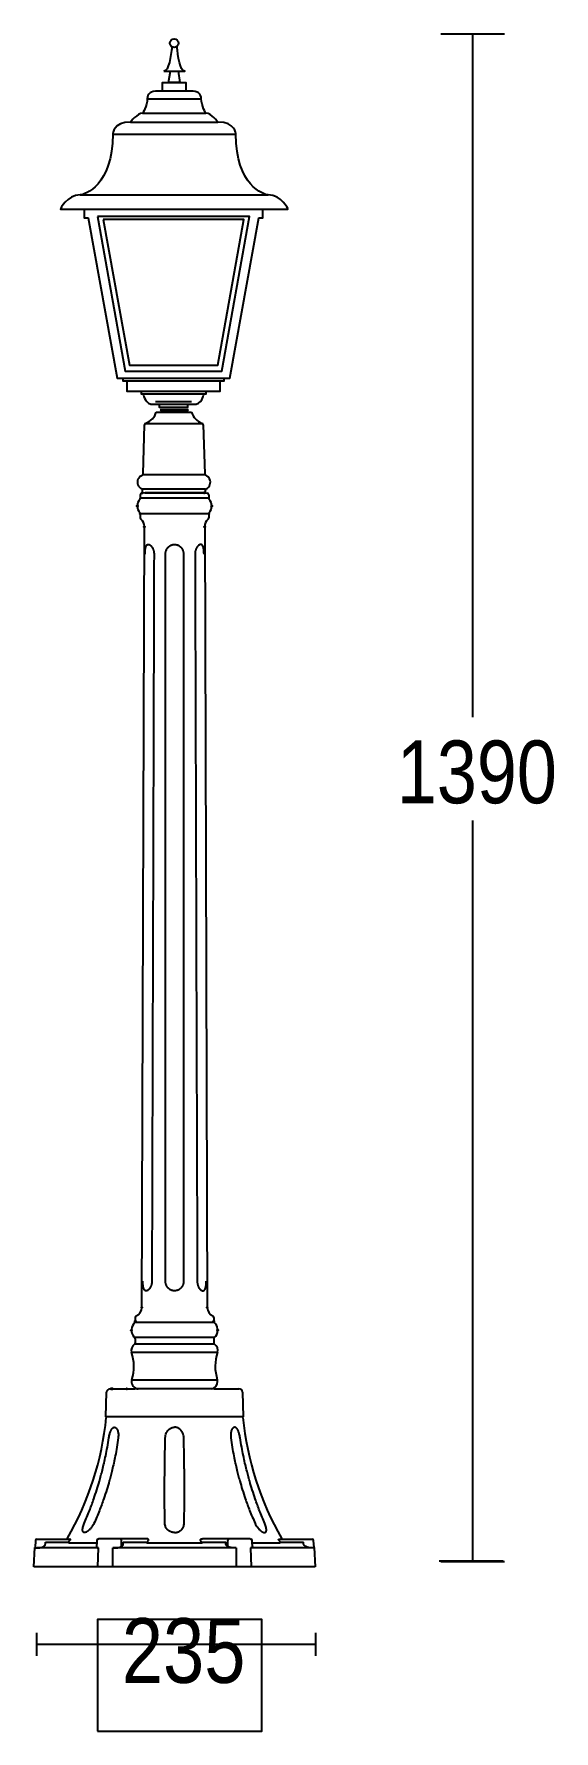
# Model space of a CAD drawing. Extents: x 0 to 100, y 0 to 327.
import ezdxf

# ---------------------------------------------------------------- set-up
doc = ezdxf.new("R2010")
doc.units = 0
doc.layers.add('LIVELLO_1', color=160, linetype='Continuous')
doc.styles.add('STD', font='txt')

# ---------------------------------------------------------------- blocks, each defined once
blk = doc.blocks.new('AI9-BLK1')
at = {"layer": 'LIVELLO_1', "color": 7}
for p, q in [((28.65, 163.21), (40.94, 163.21)), ((34.8, 163.21), (34.79, 31.66)), ((-27.85, 150.7), (-17.44, 150.7)), ((-28.75, 147.94), (-16.54, 147.94)), ((-34.49, 143.93), (-10.8, 143.93)), ((-31.06, 146.24), (-14.23, 146.24)), ((-40.74, 132.23), (-4.55, 132.23)), ((-32.55, 96.92), (-13.01, 96.92)), ((-31.77, 96.44), (-13.8, 96.44)), ((-29.04, 94.41), (-16.53, 94.41)), ((-28.61, 93.93), (-16.96, 93.93)), ((-26.24, 92.44), (-19.32, 92.44)), ((-25.52, 91.9), (-20.05, 91.9)), ((-26.1, 90.42), (-22.71, 90.42)), ((-19.91, 90.85), (-25.36, 90.85)), ((-20.05, 90.7), (-25.22, 90.7)), ((-23.66, 90.55), (-25.22, 90.7)), ((-24.85, 91.36), (-20.72, 91.36)), ((-23.66, 90.55), (-22.9, 90.55)), ((-22.9, 90.55), (-22.64, 90.55)), ((-22.71, 90.42), (-19.33, 90.42)), ((-22.64, 90.55), (-22.37, 90.55)), ((-22.37, 90.55), (-21.62, 90.55)), ((-21.62, 90.55), (-20.05, 90.7)), ((-28.64, 78.54), (-28.36, 87.93)), ((-22.71, 88.16), (-28.24, 88.16)), ((-17.19, 88.16), (-22.71, 88.16)), ((-17.07, 87.93), (-16.79, 78.54)), ((-22.71, 75.56), (-28.73, 75.56)), ((-28.73, 74.86), (-28.73, 75.33)), ((-22.71, 78.3), (-28.65, 78.3)), ((-16.78, 78.3), (-22.71, 78.3)), ((-16.7, 75.56), (-22.71, 75.56)), ((-16.7, 75.33), (-16.7, 74.86)), ((-29.19, 74.47), (-29.19, 73.82)), ((-16, 73.82), (-29.19, 73.82)), ((-28.23, 74.86), (-28.85, 74.81)), ((-28.31, 74.86), (-22.59, 74.86)), ((-16.96, 74.86), (-28.23, 74.86)), ((-22.59, 74.86), (-16.87, 74.86)), ((-16.96, 74.86), (-16.34, 74.81)), ((-16.7, 74.86), (-16.92, 74.86)), ((-16, 74.47), (-16, 73.82)), ((-29.19, 70.84), (-29.19, 70.02)), ((-16, 70.84), (-29.19, 70.84)), ((-16, 70.84), (-16, 70.02)), ((-28.9, -81.98), (-28.4, 68.36)), ((-16.79, 68.36), (-16.28, -81.98)), ((34.8, 11.75), (34.79, -130.92)), ((-14.93, -84.9), (-30.26, -84.9)), ((-30.14, -83.91), (-30.14, -84.65)), ((-15.04, -83.91), (-15.04, -84.65)), ((-14.93, -87.76), (-30.26, -87.76)), ((-30.14, -88.01), (-30.14, -88.78)), ((-15.04, -88.01), (-15.04, -88.78)), ((-30.85, -90.61), (-14.34, -90.61)), ((-14.89, -89.06), (-30.29, -89.06)), ((-34.99, -97.64), (-34.82, -97.64)), ((-34.82, -97.64), (-31.78, -97.64)), ((-31.78, -97.64), (-30.24, -97.64)), ((-30.81, -95.88), (-14.37, -95.88)), ((-14.94, -97.64), (-30.24, -97.64)), ((-14.94, -97.64), (-13.41, -97.64)), ((-13.41, -97.64), (-10.36, -97.64)), ((-10.36, -97.64), (-10.19, -97.64)), ((-35.84, -103.04), (-35.67, -98.29)), ((-9.52, -98.29), (-9.35, -103.04)), ((-22.59, -103.04), (-35.84, -103.04)), ((-9.35, -103.04), (-22.59, -103.04)), ((-49.38, -126.81), (-49.45, -128.17)), ((-49.15, -126.6), (-43.45, -126.6)), ((-47.43, -127.17), (-43.03, -127.17)), ((-43.45, -126.6), (-42.74, -126.6)), ((-42.95, -127.27), (-37.65, -127.27)), ((-37.56, -127.17), (-37.61, -128.02)), ((-37.54, -126.81), (-37.56, -127.17)), ((-27.97, -126.49), (-37.18, -126.49)), ((-32.87, -126.81), (-32.84, -128.02)), ((-32.46, -127.17), (-28.06, -127.17)), ((-27.9, -127.27), (-22.59, -127.27)), ((-22.59, -127.27), (-17.29, -127.27)), ((-8.01, -126.49), (-17.22, -126.49)), ((-17.13, -127.17), (-12.73, -127.17)), ((-12.35, -128.02), (-12.32, -126.81)), ((-7.63, -127.17), (-7.65, -126.81)), ((-7.58, -128.02), (-7.63, -127.17)), ((-7.54, -127.27), (-2.23, -127.27)), ((-2.44, -126.6), (-1.74, -126.6)), ((-2.16, -127.17), (2.24, -127.17)), ((-1.74, -126.6), (3.96, -126.6)), ((4.26, -128.17), (4.19, -126.81)), ((-49.66, -131.9), (-49.46, -128.18)), ((-37.2, -128.27), (-49.04, -128.27)), ((-37.36, -131.9), (-37.2, -128.27)), ((-22.59, -128.27), (-34.44, -128.27)), ((-34.44, -131.9), (-34.44, -128.27)), ((-10.75, -128.27), (-22.59, -128.27)), ((-10.75, -128.27), (-10.75, -131.9)), ((3.85, -128.27), (-7.99, -128.27)), ((-7.99, -128.27), (-7.82, -131.9)), ((4.28, -128.18), (4.48, -131.9)), ((-37.36, -131.9), (-49.66, -131.9)), ((-34.44, -131.9), (-37.36, -131.9)), ((-22.59, -131.9), (-34.44, -131.9)), ((-10.75, -131.9), (-22.59, -131.9)), ((-7.82, -131.9), (-10.75, -131.9)), ((4.48, -131.9), (-7.82, -131.9)), ((28.39, -130.76), (40.67, -130.76)), ((28.65, -130.9), (40.94, -130.9)), ((-49.19, -144.64), (-49.19, -149.03)), ((4.53, -146.84), (-49.19, -146.84)), ((4.53, -144.64), (4.53, -149.03))]:
    blk.add_line(p, q, dxfattribs=at)
blk.add_lwpolyline([(-24.88, 152.2), (-24.88, 153.84), (-22.68, 153.84), (-20.42, 153.84), (-20.42, 152.2)], dxfattribs=at)
for points in [[(-21.55, 153.88), (-23.75, 153.88), (-23.38, 156.03), (-21.91, 156.03)], [(-37.41, 128.06), (-32.07, 98.3), (-13.49, 98.3), (-8.16, 128.06)], [(-36.32, 127.47), (-31.28, 99.43), (-14.28, 99.43), (-9.25, 127.47)], [(-37.44, -163.53), (-5.81, -163.53), (-5.81, -142.07), (-37.44, -142.07)]]:
    blk.add_lwpolyline(points, close=True, dxfattribs=at)
for centre, radius in [((-22.65, 161.44), 0.827), ((-29.75, 72.33), 0.106), ((-28.4, 68.3), 0.106), ((-16.29, -81.98), 0.106)]:
    blk.add_circle(centre, radius, dxfattribs=at)
for centre, major_axis, ratio in [((-28.85, 74.81), (-0.001, -0.106), 0.98053), ((-16.87, 74.86), (0.104, 0), 0.973742), ((-15.43, 72.33), (0.003, -0.106), 0.967077), ((-29.18, 70.84), (0.106, 0), 0.975225), ((-16, 70.84), (0.105, 0), 0.986951), ((-16.79, 68.3), (-0.001, -0.106), 0.986151), ((-30.14, -84.65), (-0.001, -0.106), 0.987751), ((-28.9, -81.98), (-0.001, -0.106), 0.956149), ((-15.04, -84.65), (-0.001, -0.106), 0.988553), ((-30.9, -86.33), (-0.003, -0.106), 0.967859), ((-14.29, -86.33), (-0.001, -0.106), 0.988553), ((-34.82, -97.64), (0.105, 0), 0.959039), ((-34.58, -97.64), (0.105, 0), 0.960514), ((-34.53, -97.64), (0.102, 0), 0.984915), ((-31.78, -97.64), (0.105, 0), 0.959039)]:
    blk.add_ellipse(centre, major_axis=major_axis, ratio=ratio, dxfattribs=at)
for points, knots in [([(-24.66, 156.03), (-23.67, 156.03), (-23.33, 158.95), (-23.04, 160.72), (-22.92, 160.65), (-22.79, 160.61), (-22.65, 160.61), (-22.47, 160.61), (-22.3, 160.67), (-22.16, 160.77), (-21.86, 159.01), (-21.63, 156.03), (-20.63, 156.03), (-20.63, 156.03), (-24.66, 156.03), (-24.66, 156.03)], [0, 0, 0, 0, 1, 1, 1, 2, 2, 2, 3, 3, 3, 4, 4, 4, 5, 5, 5, 5]), ([(-22.65, 129.47), (-22.65, 129.47), (-44.55, 129.47), (-44.55, 129.47), (-44.55, 129.47), (-43.36, 132.23), (-40.74, 132.23), (-39.93, 132.23), (-34.49, 134.02), (-34.49, 143.93), (-34.49, 143.93), (-34.42, 146.24), (-31.06, 146.24), (-31.06, 146.24), (-29.79, 147.94), (-28.75, 147.94), (-28.75, 147.94), (-27.85, 149.29), (-27.85, 150.7), (-27.85, 151.75), (-27.09, 152.2), (-25.84, 152.2), (-25.84, 152.2), (-22.65, 152.2), (-22.65, 152.2), (-22.65, 152.2), (-19.45, 152.2), (-19.45, 152.2), (-18.2, 152.2), (-17.44, 151.75), (-17.44, 150.7), (-17.44, 149.29), (-16.54, 147.94), (-16.54, 147.94), (-15.5, 147.94), (-14.23, 146.24), (-14.23, 146.24), (-10.87, 146.24), (-10.8, 143.93), (-10.8, 143.93), (-10.8, 134.02), (-5.37, 132.23), (-4.55, 132.23), (-1.94, 132.23), (-0.75, 129.47), (-0.75, 129.47), (-0.75, 129.47), (-22.65, 129.47), (-22.65, 129.47)], [0, 0, 0, 0, 1, 1, 1, 2, 2, 2, 3, 3, 3, 4, 4, 4, 5, 5, 5, 6, 6, 6, 7, 7, 7, 8, 8, 8, 9, 9, 9, 10, 10, 10, 11, 11, 11, 12, 12, 12, 13, 13, 13, 14, 14, 14, 15, 15, 15, 16, 16, 16, 16]), ([(-39.96, 129.38), (-39.96, 129.38), (-39.96, 127.82), (-39.96, 127.82), (-39.96, 127.82), (-39.23, 127.82), (-39.23, 127.82), (-39.23, 127.82), (-33.65, 96.92), (-33.65, 96.92), (-33.65, 96.92), (-32.55, 96.92), (-32.55, 96.92), (-32.55, 96.92), (-32.55, 96.44), (-32.55, 96.44), (-32.55, 96.44), (-31.77, 96.44), (-31.77, 96.44), (-31.77, 96.44), (-31.77, 94.41), (-31.77, 94.41), (-31.77, 94.41), (-29.04, 94.41), (-29.04, 94.41), (-29.04, 94.41), (-29.04, 93.93), (-29.04, 93.93), (-29.04, 93.93), (-28.61, 93.93), (-28.61, 93.93), (-28.61, 93.93), (-28.49, 92.44), (-27.16, 91.9), (-27.16, 91.9), (-25.52, 91.9), (-25.52, 91.9), (-25.52, 91.9), (-25.52, 91.36), (-25.52, 91.36), (-25.52, 91.36), (-24.85, 91.36), (-24.85, 91.36)], [0, 0, 0, 0, 1, 1, 1, 2, 2, 2, 3, 3, 3, 4, 4, 4, 5, 5, 5, 6, 6, 6, 7, 7, 7, 8, 8, 8, 9, 9, 9, 10, 10, 10, 11, 11, 11, 12, 12, 12, 13, 13, 13, 14, 14, 14, 14]), ([(-20.72, 91.36), (-20.72, 91.36), (-20.05, 91.36), (-20.05, 91.36), (-20.05, 91.36), (-20.05, 91.9), (-20.05, 91.9), (-20.05, 91.9), (-18.41, 91.9), (-18.41, 91.9), (-17.08, 92.44), (-16.96, 93.93), (-16.96, 93.93), (-16.96, 93.93), (-16.53, 93.93), (-16.53, 93.93), (-16.53, 93.93), (-16.53, 94.41), (-16.53, 94.41), (-16.53, 94.41), (-13.8, 94.41), (-13.8, 94.41), (-13.8, 94.41), (-13.8, 96.44), (-13.8, 96.44), (-13.8, 96.44), (-13.01, 96.44), (-13.01, 96.44), (-13.01, 96.44), (-13.01, 96.92), (-13.01, 96.92), (-13.01, 96.92), (-11.92, 96.92), (-11.92, 96.92), (-11.92, 96.92), (-6.33, 127.82), (-6.33, 127.82), (-6.33, 127.82), (-5.61, 127.82), (-5.61, 127.82), (-5.61, 127.82), (-5.61, 129.38), (-5.61, 129.38)], [0, 0, 0, 0, 1, 1, 1, 2, 2, 2, 3, 3, 3, 4, 4, 4, 5, 5, 5, 6, 6, 6, 7, 7, 7, 8, 8, 8, 9, 9, 9, 10, 10, 10, 11, 11, 11, 12, 12, 12, 13, 13, 13, 14, 14, 14, 14]), ([(-22.9, 90.55), (-22.9, 90.55), (-22.9, 90.55), (-22.9, 90.55), (-22.9, 90.55), (-22.9, 90.55), (-22.9, 90.55), (-22.9, 90.55), (-22.9, 90.56), (-22.9, 90.56), (-22.9, 90.56), (-22.9, 90.56), (-22.9, 90.55)], [0, 0, 0, 0, 1, 1, 1, 2, 2, 2, 3, 3, 3, 4, 4, 4, 4]), ([(-22.63, 90.55), (-22.63, 90.55), (-22.63, 90.55), (-22.64, 90.55), (-22.64, 90.55), (-22.64, 90.55), (-22.64, 90.55), (-22.64, 90.55), (-22.64, 90.56), (-22.64, 90.56), (-22.63, 90.56), (-22.63, 90.56), (-22.63, 90.55)], [0, 0, 0, 0, 1, 1, 1, 2, 2, 2, 3, 3, 3, 4, 4, 4, 4]), ([(-28.85, 78.23), (-29.58, 77.94), (-29.93, 77.11), (-29.63, 76.38), (-29.5, 76.05), (-29.25, 75.79), (-28.93, 75.63)], [0, 0, 0, 0, 1, 1, 1, 2, 2, 2, 2]), ([(-16.5, 75.63), (-15.8, 75.97), (-15.49, 76.82), (-15.83, 77.53), (-15.98, 77.85), (-16.25, 78.1), (-16.58, 78.23)], [0, 0, 0, 0, 1, 1, 1, 2, 2, 2, 2]), ([(-28.28, 63.08), (-28.28, 63.15), (-28.27, 63.22), (-28.27, 63.29), (-28.27, 63.35), (-28.27, 63.41), (-28.26, 63.47), (-28.26, 63.52), (-28.26, 63.57), (-28.26, 63.62), (-28.25, 63.66), (-28.25, 63.71), (-28.24, 63.76), (-28.24, 63.79), (-28.24, 63.82), (-28.23, 63.85), (-28.23, 63.88), (-28.23, 63.91), (-28.22, 63.95), (-28.22, 63.98), (-28.21, 64.01), (-28.21, 64.04), (-28.21, 64.07), (-28.2, 64.1), (-28.19, 64.13), (-28.18, 64.16), (-28.18, 64.19), (-28.18, 64.22), (-28.17, 64.25), (-28.16, 64.28), (-28.15, 64.31), (-28.14, 64.33), (-28.14, 64.36), (-28.13, 64.38), (-28.13, 64.41), (-28.12, 64.44), (-28.11, 64.46), (-28.1, 64.48), (-28.09, 64.5), (-28.08, 64.53), (-28.08, 64.55), (-28.06, 64.57), (-28.06, 64.59), (-28.05, 64.61), (-28.04, 64.63), (-28.03, 64.65), (-28.02, 64.66), (-28.01, 64.69), (-28, 64.7), (-27.99, 64.72), (-27.97, 64.73), (-27.97, 64.74), (-27.96, 64.76), (-27.94, 64.77), (-27.93, 64.78), (-27.92, 64.79), (-27.91, 64.81), (-27.9, 64.82), (-27.89, 64.82), (-27.87, 64.84), (-27.86, 64.85), (-27.85, 64.86), (-27.84, 64.86), (-27.83, 64.87), (-27.81, 64.87), (-27.8, 64.88), (-27.79, 64.89), (-27.78, 64.9), (-27.76, 64.9), (-27.75, 64.9), (-27.74, 64.91), (-27.73, 64.92), (-27.71, 64.92), (-27.7, 64.92), (-27.68, 64.92), (-27.67, 64.92), (-27.65, 64.92), (-27.64, 64.92), (-27.63, 64.92), (-27.62, 64.92), (-27.6, 64.92), (-27.58, 64.92), (-27.57, 64.92), (-27.56, 64.92), (-27.54, 64.92), (-27.53, 64.91), (-27.51, 64.91), (-27.49, 64.9), (-27.48, 64.9), (-27.47, 64.9), (-27.45, 64.89), (-27.44, 64.88), (-27.42, 64.87), (-27.41, 64.87), (-27.39, 64.86), (-27.37, 64.85), (-27.36, 64.84), (-27.34, 64.84), (-27.33, 64.82), (-27.31, 64.81), (-27.29, 64.81), (-27.28, 64.79), (-27.26, 64.78), (-27.25, 64.77), (-27.23, 64.76), (-27.21, 64.74), (-27.2, 64.73), (-27.18, 64.72), (-27.17, 64.7), (-27.15, 64.69), (-27.13, 64.66), (-27.11, 64.65), (-27.1, 64.63), (-27.08, 64.61), (-27.06, 64.59), (-27.04, 64.57), (-27.02, 64.55), (-27.01, 64.53), (-26.99, 64.51), (-26.98, 64.48), (-26.96, 64.46), (-26.94, 64.44), (-26.93, 64.41), (-26.9, 64.39), (-26.89, 64.36), (-26.87, 64.34), (-26.86, 64.31), (-26.84, 64.28), (-26.83, 64.25), (-26.81, 64.22), (-26.79, 64.2), (-26.78, 64.16), (-26.77, 64.13), (-26.75, 64.1), (-26.74, 64.07), (-26.73, 64.04), (-26.71, 64.01), (-26.7, 63.98), (-26.69, 63.95), (-26.68, 63.91), (-26.67, 63.88), (-26.66, 63.85), (-26.65, 63.82), (-26.64, 63.79), (-26.63, 63.76), (-26.62, 63.71), (-26.61, 63.67), (-26.6, 63.62), (-26.59, 63.57), (-26.58, 63.53), (-26.57, 63.47), (-26.56, 63.41), (-26.56, 63.35), (-26.55, 63.29), (-26.54, 63.22), (-26.54, 63.15), (-26.54, 63.08)], [0, 0, 0, 0, 1, 1, 1, 2, 2, 2, 3, 3, 3, 4, 4, 4, 5, 5, 5, 6, 6, 6, 7, 7, 7, 8, 8, 8, 9, 9, 9, 10, 10, 10, 11, 11, 11, 12, 12, 12, 13, 13, 13, 14, 14, 14, 15, 15, 15, 16, 16, 16, 17, 17, 17, 18, 18, 18, 19, 19, 19, 20, 20, 20, 21, 21, 21, 22, 22, 22, 23, 23, 23, 24, 24, 24, 25, 25, 25, 26, 26, 26, 27, 27, 27, 28, 28, 28, 29, 29, 29, 30, 30, 30, 31, 31, 31, 32, 32, 32, 33, 33, 33, 34, 34, 34, 35, 35, 35, 36, 36, 36, 37, 37, 37, 38, 38, 38, 39, 39, 39, 40, 40, 40, 41, 41, 41, 42, 42, 42, 43, 43, 43, 44, 44, 44, 45, 45, 45, 46, 46, 46, 47, 47, 47, 48, 48, 48, 49, 49, 49, 50, 50, 50, 51, 51, 51, 52, 52, 52, 52]), ([(-26.54, 63.08), (-26.61, 39.75), (-26.68, 16.41), (-26.75, -6.92), (-26.82, -30.26), (-26.89, -53.59), (-26.96, -76.93)], [0, 0, 0, 0, 1, 1, 1, 2, 2, 2, 2]), ([(-24.33, -76.93), (-24.33, -53.59), (-24.33, -30.26), (-24.32, -6.92), (-24.32, 16.41), (-24.32, 39.75), (-24.32, 63.08)], [0, 0, 0, 0, 1, 1, 1, 2, 2, 2, 2]), ([(-24.32, 63.08), (-24.32, 63.15), (-24.32, 63.21), (-24.31, 63.28), (-24.31, 63.33), (-24.3, 63.39), (-24.29, 63.45), (-24.28, 63.5), (-24.27, 63.54), (-24.26, 63.58), (-24.24, 63.63), (-24.23, 63.67), (-24.22, 63.71), (-24.21, 63.75), (-24.2, 63.77), (-24.19, 63.8), (-24.17, 63.84), (-24.16, 63.86), (-24.15, 63.9), (-24.13, 63.93), (-24.12, 63.96), (-24.11, 63.99), (-24.09, 64.02), (-24.07, 64.05), (-24.05, 64.08), (-24.04, 64.1), (-24.02, 64.13), (-24, 64.16), (-23.98, 64.19), (-23.96, 64.22), (-23.94, 64.25), (-23.92, 64.27), (-23.9, 64.29), (-23.88, 64.32), (-23.85, 64.35), (-23.84, 64.37), (-23.81, 64.39), (-23.79, 64.42), (-23.76, 64.44), (-23.74, 64.47), (-23.72, 64.48), (-23.69, 64.51), (-23.67, 64.53), (-23.65, 64.55), (-23.63, 64.57), (-23.6, 64.59), (-23.57, 64.61), (-23.55, 64.63), (-23.52, 64.64), (-23.5, 64.66), (-23.47, 64.68), (-23.44, 64.69), (-23.42, 64.7), (-23.39, 64.72), (-23.37, 64.73), (-23.34, 64.74), (-23.31, 64.76), (-23.29, 64.77), (-23.26, 64.78), (-23.24, 64.79), (-23.21, 64.8), (-23.19, 64.81), (-23.17, 64.82), (-23.14, 64.83), (-23.12, 64.84), (-23.1, 64.84), (-23.07, 64.85), (-23.04, 64.86), (-23, 64.87), (-22.97, 64.88), (-22.94, 64.89), (-22.91, 64.9), (-22.86, 64.9), (-22.83, 64.91), (-22.78, 64.92), (-22.74, 64.92), (-22.69, 64.92), (-22.64, 64.92), (-22.59, 64.92)], [0, 0, 0, 0, 1, 1, 1, 2, 2, 2, 3, 3, 3, 4, 4, 4, 5, 5, 5, 6, 6, 6, 7, 7, 7, 8, 8, 8, 9, 9, 9, 10, 10, 10, 11, 11, 11, 12, 12, 12, 13, 13, 13, 14, 14, 14, 15, 15, 15, 16, 16, 16, 17, 17, 17, 18, 18, 18, 19, 19, 19, 20, 20, 20, 21, 21, 21, 22, 22, 22, 23, 23, 23, 24, 24, 24, 25, 25, 25, 26, 26, 26, 26]), ([(-22.59, 64.92), (-22.54, 64.92), (-22.5, 64.92), (-22.45, 64.92), (-22.4, 64.92), (-22.36, 64.91), (-22.32, 64.9), (-22.28, 64.9), (-22.25, 64.89), (-22.22, 64.88), (-22.18, 64.87), (-22.15, 64.86), (-22.11, 64.85), (-22.09, 64.84), (-22.07, 64.84), (-22.04, 64.83), (-22.01, 64.82), (-21.99, 64.81), (-21.97, 64.8), (-21.95, 64.79), (-21.92, 64.78), (-21.89, 64.77), (-21.87, 64.76), (-21.84, 64.75), (-21.82, 64.73), (-21.79, 64.72), (-21.77, 64.7), (-21.74, 64.69), (-21.71, 64.68), (-21.69, 64.66), (-21.67, 64.64), (-21.64, 64.63), (-21.62, 64.61), (-21.59, 64.59), (-21.56, 64.57), (-21.54, 64.55), (-21.51, 64.53), (-21.49, 64.51), (-21.46, 64.48), (-21.45, 64.47), (-21.42, 64.44), (-21.4, 64.42), (-21.37, 64.39), (-21.35, 64.37), (-21.33, 64.35), (-21.31, 64.32), (-21.29, 64.3), (-21.26, 64.27), (-21.25, 64.25), (-21.22, 64.22), (-21.21, 64.19), (-21.19, 64.16), (-21.17, 64.13), (-21.15, 64.11), (-21.13, 64.08), (-21.11, 64.05), (-21.1, 64.02), (-21.08, 63.99), (-21.07, 63.96), (-21.05, 63.93), (-21.04, 63.9), (-21.02, 63.87), (-21.01, 63.84), (-21, 63.8), (-20.99, 63.78), (-20.98, 63.75), (-20.97, 63.71), (-20.95, 63.67), (-20.94, 63.63), (-20.92, 63.59), (-20.92, 63.54), (-20.91, 63.5), (-20.9, 63.45), (-20.89, 63.39), (-20.88, 63.33), (-20.87, 63.28), (-20.87, 63.21), (-20.86, 63.15), (-20.86, 63.08)], [0, 0, 0, 0, 1, 1, 1, 2, 2, 2, 3, 3, 3, 4, 4, 4, 5, 5, 5, 6, 6, 6, 7, 7, 7, 8, 8, 8, 9, 9, 9, 10, 10, 10, 11, 11, 11, 12, 12, 12, 13, 13, 13, 14, 14, 14, 15, 15, 15, 16, 16, 16, 17, 17, 17, 18, 18, 18, 19, 19, 19, 20, 20, 20, 21, 21, 21, 22, 22, 22, 23, 23, 23, 24, 24, 24, 25, 25, 25, 26, 26, 26, 26]), ([(-20.86, 63.08), (-20.86, 39.75), (-20.86, 16.41), (-20.86, -6.92), (-20.86, -30.26), (-20.86, -53.59), (-20.86, -76.93)], [0, 0, 0, 0, 1, 1, 1, 2, 2, 2, 2]), ([(-16.91, 63.08), (-16.91, 63.15), (-16.91, 63.22), (-16.92, 63.29), (-16.92, 63.35), (-16.92, 63.41), (-16.92, 63.47), (-16.92, 63.52), (-16.93, 63.57), (-16.93, 63.62), (-16.93, 63.66), (-16.94, 63.71), (-16.94, 63.76), (-16.94, 63.79), (-16.95, 63.82), (-16.95, 63.85), (-16.95, 63.88), (-16.96, 63.91), (-16.96, 63.95), (-16.97, 63.98), (-16.97, 64.01), (-16.98, 64.04), (-16.98, 64.07), (-16.99, 64.1), (-16.99, 64.13), (-17, 64.16), (-17.01, 64.19), (-17.01, 64.22), (-17.02, 64.25), (-17.02, 64.28), (-17.03, 64.31), (-17.04, 64.34), (-17.04, 64.36), (-17.05, 64.38), (-17.06, 64.41), (-17.07, 64.44), (-17.08, 64.46), (-17.08, 64.48), (-17.09, 64.5), (-17.1, 64.53), (-17.11, 64.55), (-17.12, 64.57), (-17.13, 64.59), (-17.14, 64.61), (-17.14, 64.63), (-17.16, 64.65), (-17.16, 64.66), (-17.18, 64.69), (-17.19, 64.7), (-17.2, 64.72), (-17.21, 64.73), (-17.22, 64.74), (-17.23, 64.76), (-17.24, 64.77), (-17.25, 64.78), (-17.26, 64.79), (-17.27, 64.81), (-17.29, 64.82), (-17.3, 64.82), (-17.31, 64.84), (-17.32, 64.85), (-17.33, 64.86), (-17.35, 64.86), (-17.36, 64.87), (-17.37, 64.87), (-17.38, 64.88), (-17.4, 64.89), (-17.41, 64.9), (-17.42, 64.9), (-17.43, 64.9), (-17.45, 64.91), (-17.46, 64.92), (-17.47, 64.92), (-17.49, 64.92), (-17.5, 64.92), (-17.52, 64.92), (-17.53, 64.92), (-17.54, 64.92), (-17.56, 64.92), (-17.57, 64.92), (-17.59, 64.92), (-17.6, 64.92), (-17.61, 64.92), (-17.63, 64.92), (-17.64, 64.92), (-17.66, 64.91), (-17.67, 64.91), (-17.69, 64.9), (-17.7, 64.9), (-17.72, 64.9), (-17.74, 64.89), (-17.75, 64.88), (-17.77, 64.87), (-17.78, 64.87), (-17.8, 64.86), (-17.81, 64.85), (-17.83, 64.84), (-17.85, 64.83), (-17.86, 64.82), (-17.88, 64.81), (-17.89, 64.81), (-17.91, 64.79), (-17.92, 64.78), (-17.94, 64.77), (-17.96, 64.76), (-17.97, 64.74), (-17.99, 64.73), (-18.01, 64.72), (-18.02, 64.7), (-18.04, 64.69), (-18.06, 64.66), (-18.07, 64.65), (-18.09, 64.63), (-18.11, 64.61), (-18.13, 64.59), (-18.14, 64.57), (-18.16, 64.55), (-18.18, 64.53), (-18.2, 64.51), (-18.21, 64.48), (-18.23, 64.46), (-18.25, 64.44), (-18.26, 64.41), (-18.28, 64.38), (-18.3, 64.36), (-18.31, 64.34), (-18.33, 64.31), (-18.34, 64.28), (-18.36, 64.25), (-18.37, 64.22), (-18.39, 64.19), (-18.4, 64.16), (-18.42, 64.13), (-18.44, 64.1), (-18.45, 64.07), (-18.46, 64.04), (-18.47, 64.01), (-18.49, 63.98), (-18.49, 63.95), (-18.51, 63.91), (-18.52, 63.88), (-18.53, 63.85), (-18.54, 63.82), (-18.54, 63.79), (-18.56, 63.76), (-18.57, 63.71), (-18.57, 63.67), (-18.59, 63.62), (-18.6, 63.57), (-18.61, 63.53), (-18.61, 63.47), (-18.62, 63.41), (-18.63, 63.35), (-18.63, 63.29), (-18.64, 63.22), (-18.64, 63.15), (-18.64, 63.08)], [0, 0, 0, 0, 1, 1, 1, 2, 2, 2, 3, 3, 3, 4, 4, 4, 5, 5, 5, 6, 6, 6, 7, 7, 7, 8, 8, 8, 9, 9, 9, 10, 10, 10, 11, 11, 11, 12, 12, 12, 13, 13, 13, 14, 14, 14, 15, 15, 15, 16, 16, 16, 17, 17, 17, 18, 18, 18, 19, 19, 19, 20, 20, 20, 21, 21, 21, 22, 22, 22, 23, 23, 23, 24, 24, 24, 25, 25, 25, 26, 26, 26, 27, 27, 27, 28, 28, 28, 29, 29, 29, 30, 30, 30, 31, 31, 31, 32, 32, 32, 33, 33, 33, 34, 34, 34, 35, 35, 35, 36, 36, 36, 37, 37, 37, 38, 38, 38, 39, 39, 39, 40, 40, 40, 41, 41, 41, 42, 42, 42, 43, 43, 43, 44, 44, 44, 45, 45, 45, 46, 46, 46, 47, 47, 47, 48, 48, 48, 49, 49, 49, 50, 50, 50, 51, 51, 51, 52, 52, 52, 52]), ([(-18.64, 63.08), (-18.57, 39.75), (-18.5, 16.41), (-18.44, -6.92), (-18.36, -30.26), (-18.29, -53.59), (-18.22, -76.93)], [0, 0, 0, 0, 1, 1, 1, 2, 2, 2, 2]), ([(-26.96, -76.93), (-26.96, -76.99), (-26.96, -77.07), (-26.97, -77.14), (-26.98, -77.2), (-26.98, -77.26), (-26.99, -77.32), (-27, -77.37), (-27.01, -77.42), (-27.02, -77.47), (-27.02, -77.52), (-27.04, -77.56), (-27.05, -77.6), (-27.06, -77.64), (-27.07, -77.67), (-27.08, -77.7), (-27.09, -77.74), (-27.1, -77.77), (-27.11, -77.8), (-27.12, -77.83), (-27.14, -77.86), (-27.15, -77.89), (-27.16, -77.92), (-27.17, -77.95), (-27.19, -77.98), (-27.2, -78.01), (-27.21, -78.04), (-27.23, -78.07), (-27.24, -78.1), (-27.26, -78.13), (-27.28, -78.16), (-27.29, -78.18), (-27.3, -78.21), (-27.32, -78.23), (-27.34, -78.26), (-27.35, -78.28), (-27.37, -78.31), (-27.38, -78.33), (-27.4, -78.35), (-27.42, -78.37), (-27.44, -78.39), (-27.45, -78.41), (-27.47, -78.43), (-27.48, -78.45), (-27.5, -78.47), (-27.52, -78.48), (-27.53, -78.5), (-27.55, -78.52), (-27.57, -78.54), (-27.58, -78.55), (-27.6, -78.57), (-27.62, -78.58), (-27.64, -78.59), (-27.65, -78.61), (-27.67, -78.62), (-27.68, -78.63), (-27.7, -78.65), (-27.71, -78.66), (-27.73, -78.67), (-27.75, -78.68), (-27.76, -78.69), (-27.78, -78.69), (-27.79, -78.71), (-27.81, -78.71), (-27.82, -78.72), (-27.84, -78.73), (-27.86, -78.73), (-27.87, -78.74), (-27.89, -78.74), (-27.9, -78.75), (-27.92, -78.75), (-27.93, -78.76), (-27.95, -78.76), (-27.96, -78.77), (-27.97, -78.77), (-27.99, -78.77), (-28.01, -78.77), (-28.02, -78.77), (-28.03, -78.77), (-28.03, -78.77), (-28.08, -78.77), (-28.08, -78.77), (-28.09, -78.77), (-28.1, -78.77), (-28.12, -78.77), (-28.13, -78.76), (-28.14, -78.76), (-28.16, -78.76), (-28.17, -78.75), (-28.18, -78.74), (-28.2, -78.74), (-28.21, -78.73), (-28.22, -78.73), (-28.24, -78.72), (-28.25, -78.71), (-28.26, -78.71), (-28.28, -78.7), (-28.29, -78.69), (-28.3, -78.68), (-28.31, -78.67), (-28.32, -78.66), (-28.34, -78.65), (-28.35, -78.64), (-28.36, -78.62), (-28.37, -78.61), (-28.38, -78.59), (-28.39, -78.58), (-28.4, -78.57), (-28.41, -78.55), (-28.42, -78.54), (-28.43, -78.51), (-28.44, -78.5), (-28.45, -78.48), (-28.46, -78.46), (-28.47, -78.45), (-28.48, -78.42), (-28.49, -78.41), (-28.5, -78.38), (-28.51, -78.36), (-28.52, -78.34), (-28.53, -78.32), (-28.54, -78.29), (-28.54, -78.26), (-28.55, -78.24), (-28.56, -78.22), (-28.57, -78.19), (-28.58, -78.16), (-28.58, -78.14), (-28.59, -78.1), (-28.59, -78.08), (-28.6, -78.05), (-28.61, -78.02), (-28.61, -77.99), (-28.62, -77.96), (-28.63, -77.92), (-28.63, -77.89), (-28.63, -77.86), (-28.64, -77.83), (-28.65, -77.8), (-28.65, -77.77), (-28.65, -77.74), (-28.66, -77.71), (-28.66, -77.67), (-28.66, -77.64), (-28.66, -77.61), (-28.67, -77.57), (-28.67, -77.52), (-28.68, -77.47), (-28.68, -77.43), (-28.69, -77.38), (-28.69, -77.33), (-28.69, -77.26), (-28.69, -77.2), (-28.69, -77.14), (-28.69, -77.14), (-28.69, -76.93), (-28.69, -76.93)], [0, 0, 0, 0, 1, 1, 1, 2, 2, 2, 3, 3, 3, 4, 4, 4, 5, 5, 5, 6, 6, 6, 7, 7, 7, 8, 8, 8, 9, 9, 9, 10, 10, 10, 11, 11, 11, 12, 12, 12, 13, 13, 13, 14, 14, 14, 15, 15, 15, 16, 16, 16, 17, 17, 17, 18, 18, 18, 19, 19, 19, 20, 20, 20, 21, 21, 21, 22, 22, 22, 23, 23, 23, 24, 24, 24, 25, 25, 25, 26, 26, 26, 27, 27, 27, 28, 28, 28, 29, 29, 29, 30, 30, 30, 31, 31, 31, 32, 32, 32, 33, 33, 33, 34, 34, 34, 35, 35, 35, 36, 36, 36, 37, 37, 37, 38, 38, 38, 39, 39, 39, 40, 40, 40, 41, 41, 41, 42, 42, 42, 43, 43, 43, 44, 44, 44, 45, 45, 45, 46, 46, 46, 47, 47, 47, 48, 48, 48, 49, 49, 49, 50, 50, 50, 51, 51, 51, 52, 52, 52, 52]), ([(-22.59, -78.77), (-22.64, -78.77), (-22.7, -78.77), (-22.75, -78.77), (-22.8, -78.76), (-22.85, -78.75), (-22.89, -78.74), (-22.93, -78.74), (-22.96, -78.73), (-23, -78.72), (-23.04, -78.71), (-23.07, -78.7), (-23.11, -78.69), (-23.14, -78.68), (-23.16, -78.67), (-23.19, -78.66), (-23.21, -78.66), (-23.24, -78.65), (-23.26, -78.63), (-23.29, -78.62), (-23.31, -78.6), (-23.34, -78.59), (-23.37, -78.58), (-23.4, -78.57), (-23.43, -78.55), (-23.45, -78.54), (-23.48, -78.51), (-23.51, -78.5), (-23.53, -78.48), (-23.56, -78.46), (-23.59, -78.44), (-23.61, -78.42), (-23.64, -78.4), (-23.67, -78.38), (-23.69, -78.36), (-23.72, -78.34), (-23.75, -78.31), (-23.77, -78.29), (-23.8, -78.26), (-23.82, -78.23), (-23.85, -78.21), (-23.87, -78.18), (-23.89, -78.16), (-23.92, -78.13), (-23.94, -78.1), (-23.96, -78.07), (-23.98, -78.04), (-24, -78.01), (-24.02, -77.98), (-24.04, -77.95), (-24.06, -77.92), (-24.08, -77.89), (-24.1, -77.86), (-24.11, -77.83), (-24.13, -77.79), (-24.14, -77.76), (-24.16, -77.74), (-24.17, -77.7), (-24.19, -77.67), (-24.2, -77.64), (-24.21, -77.6), (-24.23, -77.56), (-24.24, -77.51), (-24.25, -77.47), (-24.27, -77.42), (-24.28, -77.38), (-24.29, -77.32), (-24.3, -77.26), (-24.31, -77.2), (-24.32, -77.14), (-24.32, -77.07), (-24.33, -76.99), (-24.33, -76.93)], [0, 0, 0, 0, 1, 1, 1, 2, 2, 2, 3, 3, 3, 4, 4, 4, 5, 5, 5, 6, 6, 6, 7, 7, 7, 8, 8, 8, 9, 9, 9, 10, 10, 10, 11, 11, 11, 12, 12, 12, 13, 13, 13, 14, 14, 14, 15, 15, 15, 16, 16, 16, 17, 17, 17, 18, 18, 18, 19, 19, 19, 20, 20, 20, 21, 21, 21, 22, 22, 22, 23, 23, 23, 24, 24, 24, 24]), ([(-20.86, -76.93), (-20.86, -76.99), (-20.86, -77.07), (-20.87, -77.14), (-20.87, -77.2), (-20.88, -77.26), (-20.89, -77.32), (-20.91, -77.38), (-20.92, -77.42), (-20.93, -77.47), (-20.94, -77.52), (-20.96, -77.56), (-20.97, -77.6), (-20.99, -77.64), (-21, -77.67), (-21.01, -77.7), (-21.02, -77.74), (-21.04, -77.77), (-21.05, -77.8), (-21.07, -77.83), (-21.09, -77.86), (-21.1, -77.89), (-21.13, -77.92), (-21.14, -77.96), (-21.16, -77.98), (-21.18, -78.01), (-21.2, -78.04), (-21.23, -78.07), (-21.25, -78.1), (-21.27, -78.13), (-21.29, -78.16), (-21.32, -78.19), (-21.34, -78.22), (-21.36, -78.24), (-21.39, -78.26), (-21.41, -78.29), (-21.44, -78.31), (-21.46, -78.34), (-21.49, -78.36), (-21.51, -78.38), (-21.54, -78.4), (-21.57, -78.42), (-21.6, -78.44), (-21.62, -78.46), (-21.65, -78.48), (-21.68, -78.5), (-21.7, -78.51), (-21.74, -78.54), (-21.76, -78.55), (-21.79, -78.57), (-21.82, -78.58), (-21.84, -78.59), (-21.87, -78.61), (-21.89, -78.62), (-21.92, -78.63), (-21.95, -78.65), (-21.98, -78.66), (-22, -78.66), (-22.03, -78.67), (-22.05, -78.68), (-22.08, -78.69), (-22.11, -78.7), (-22.15, -78.71), (-22.19, -78.72), (-22.22, -78.73), (-22.25, -78.74), (-22.29, -78.74), (-22.34, -78.75), (-22.39, -78.76), (-22.43, -78.77), (-22.49, -78.77), (-22.54, -78.77), (-22.59, -78.77)], [0, 0, 0, 0, 1, 1, 1, 2, 2, 2, 3, 3, 3, 4, 4, 4, 5, 5, 5, 6, 6, 6, 7, 7, 7, 8, 8, 8, 9, 9, 9, 10, 10, 10, 11, 11, 11, 12, 12, 12, 13, 13, 13, 14, 14, 14, 15, 15, 15, 16, 16, 16, 17, 17, 17, 18, 18, 18, 19, 19, 19, 20, 20, 20, 21, 21, 21, 22, 22, 22, 23, 23, 23, 24, 24, 24, 24]), ([(-18.22, -76.93), (-18.22, -76.99), (-18.22, -77.07), (-18.22, -77.14), (-18.21, -77.2), (-18.2, -77.26), (-18.2, -77.32), (-18.19, -77.37), (-18.18, -77.42), (-18.17, -77.47), (-18.16, -77.51), (-18.15, -77.56), (-18.13, -77.6), (-18.13, -77.64), (-18.12, -77.67), (-18.11, -77.7), (-18.1, -77.74), (-18.09, -77.77), (-18.07, -77.8), (-18.06, -77.83), (-18.05, -77.86), (-18.04, -77.89), (-18.03, -77.92), (-18.01, -77.95), (-18, -77.98), (-17.99, -78.01), (-17.97, -78.04), (-17.96, -78.07), (-17.94, -78.1), (-17.93, -78.13), (-17.91, -78.16), (-17.9, -78.18), (-17.88, -78.2), (-17.86, -78.23), (-17.85, -78.25), (-17.83, -78.28), (-17.82, -78.31), (-17.8, -78.32), (-17.79, -78.35), (-17.77, -78.37), (-17.76, -78.39), (-17.74, -78.41), (-17.72, -78.43), (-17.7, -78.45), (-17.69, -78.47), (-17.67, -78.48), (-17.65, -78.5), (-17.64, -78.51), (-17.62, -78.54), (-17.61, -78.55), (-17.59, -78.57), (-17.57, -78.58), (-17.56, -78.59), (-17.54, -78.61), (-17.52, -78.62), (-17.51, -78.63), (-17.49, -78.65), (-17.47, -78.66), (-17.45, -78.66), (-17.44, -78.68), (-17.42, -78.69), (-17.41, -78.69), (-17.39, -78.71), (-17.38, -78.71), (-17.36, -78.72), (-17.35, -78.73), (-17.33, -78.73), (-17.32, -78.74), (-17.3, -78.74), (-17.28, -78.75), (-17.27, -78.75), (-17.25, -78.76), (-17.24, -78.76), (-17.22, -78.77), (-17.21, -78.77), (-17.2, -78.77), (-17.18, -78.77), (-17.16, -78.77), (-17.15, -78.77), (-17.15, -78.77), (-17.11, -78.77), (-17.11, -78.77), (-17.09, -78.77), (-17.08, -78.77), (-17.07, -78.77), (-17.05, -78.76), (-17.04, -78.76), (-17.02, -78.76), (-17.01, -78.75), (-17, -78.74), (-16.99, -78.74), (-16.97, -78.73), (-16.96, -78.73), (-16.95, -78.72), (-16.93, -78.71), (-16.92, -78.71), (-16.91, -78.7), (-16.9, -78.69), (-16.89, -78.68), (-16.87, -78.67), (-16.86, -78.66), (-16.85, -78.65), (-16.84, -78.64), (-16.82, -78.62), (-16.82, -78.61), (-16.81, -78.6), (-16.79, -78.58), (-16.78, -78.57), (-16.77, -78.55), (-16.76, -78.54), (-16.75, -78.51), (-16.74, -78.5), (-16.73, -78.48), (-16.72, -78.46), (-16.71, -78.45), (-16.71, -78.42), (-16.69, -78.41), (-16.68, -78.38), (-16.67, -78.36), (-16.67, -78.34), (-16.66, -78.32), (-16.65, -78.29), (-16.64, -78.26), (-16.63, -78.24), (-16.63, -78.22), (-16.62, -78.19), (-16.61, -78.16), (-16.6, -78.13), (-16.6, -78.1), (-16.59, -78.08), (-16.58, -78.05), (-16.58, -78.02), (-16.57, -77.99), (-16.56, -77.96), (-16.56, -77.92), (-16.55, -77.89), (-16.55, -77.86), (-16.55, -77.83), (-16.54, -77.8), (-16.53, -77.77), (-16.53, -77.74), (-16.53, -77.71), (-16.53, -77.67), (-16.52, -77.64), (-16.52, -77.61), (-16.51, -77.57), (-16.51, -77.52), (-16.51, -77.47), (-16.5, -77.43), (-16.5, -77.38), (-16.5, -77.33), (-16.49, -77.26), (-16.49, -77.2), (-16.49, -77.14), (-16.49, -77.07), (-16.49, -76.99), (-16.49, -76.93)], [0, 0, 0, 0, 1, 1, 1, 2, 2, 2, 3, 3, 3, 4, 4, 4, 5, 5, 5, 6, 6, 6, 7, 7, 7, 8, 8, 8, 9, 9, 9, 10, 10, 10, 11, 11, 11, 12, 12, 12, 13, 13, 13, 14, 14, 14, 15, 15, 15, 16, 16, 16, 17, 17, 17, 18, 18, 18, 19, 19, 19, 20, 20, 20, 21, 21, 21, 22, 22, 22, 23, 23, 23, 24, 24, 24, 25, 25, 25, 26, 26, 26, 27, 27, 27, 28, 28, 28, 29, 29, 29, 30, 30, 30, 31, 31, 31, 32, 32, 32, 33, 33, 33, 34, 34, 34, 35, 35, 35, 36, 36, 36, 37, 37, 37, 38, 38, 38, 39, 39, 39, 40, 40, 40, 41, 41, 41, 42, 42, 42, 43, 43, 43, 44, 44, 44, 45, 45, 45, 46, 46, 46, 47, 47, 47, 48, 48, 48, 49, 49, 49, 50, 50, 50, 51, 51, 51, 52, 52, 52, 52]), ([(-30.26, -84.9), (-31.05, -85.61), (-31.11, -86.81), (-30.42, -87.6), (-30.37, -87.65), (-30.32, -87.71), (-30.26, -87.76)], [0, 0, 0, 0, 1, 1, 1, 2, 2, 2, 2]), ([(-14.93, -87.76), (-14.14, -87.06), (-14.07, -85.85), (-14.77, -85.07), (-14.82, -85.01), (-14.87, -84.96), (-14.93, -84.9)], [0, 0, 0, 0, 1, 1, 1, 2, 2, 2, 2]), ([(-30.81, -95.88), (-31.03, -96.6), (-30.63, -97.36), (-29.92, -97.57), (-29.82, -97.61), (-29.72, -97.62), (-29.62, -97.64)], [0, 0, 0, 0, 1, 1, 1, 2, 2, 2, 2]), ([(-15.57, -97.64), (-14.82, -97.58), (-14.26, -96.94), (-14.31, -96.19), (-14.32, -96.09), (-14.34, -95.98), (-14.37, -95.88)], [0, 0, 0, 0, 1, 1, 1, 2, 2, 2, 2]), ([(-39.96, -123.54), (-39.62, -122.73), (-39.28, -121.92), (-38.96, -121.1), (-38.67, -120.35), (-38.4, -119.59), (-38.13, -118.83), (-37.94, -118.25), (-37.75, -117.66), (-37.57, -117.08), (-37.39, -116.53), (-37.22, -115.98), (-37.06, -115.42), (-36.96, -115.06), (-36.86, -114.7), (-36.76, -114.34), (-36.67, -113.98), (-36.57, -113.62), (-36.48, -113.25), (-36.37, -112.81), (-36.26, -112.37), (-36.16, -111.92), (-36.05, -111.46), (-35.95, -111), (-35.85, -110.53), (-35.74, -109.98), (-35.63, -109.43), (-35.52, -108.88), (-35.42, -108.28), (-35.32, -107.67), (-35.22, -107.07)], [0, 0, 0, 0, 1, 1, 1, 2, 2, 2, 3, 3, 3, 4, 4, 4, 5, 5, 5, 6, 6, 6, 7, 7, 7, 8, 8, 8, 9, 9, 9, 10, 10, 10, 10]), ([(-33.44, -107.07), (-33.52, -107.68), (-33.61, -108.29), (-33.71, -108.89), (-33.8, -109.45), (-33.9, -110), (-34, -110.55), (-34.09, -111.01), (-34.19, -111.48), (-34.29, -111.94), (-34.39, -112.38), (-34.49, -112.83), (-34.6, -113.26), (-34.68, -113.62), (-34.77, -113.97), (-34.86, -114.33), (-34.95, -114.68), (-35.05, -115.03), (-35.15, -115.38), (-35.31, -115.94), (-35.47, -116.49), (-35.64, -117.04), (-35.82, -117.63), (-36.01, -118.2), (-36.21, -118.78), (-36.47, -119.55), (-36.75, -120.32), (-37.06, -121.08), (-37.39, -121.9), (-37.74, -122.72), (-38.1, -123.54)], [0, 0, 0, 0, 1, 1, 1, 2, 2, 2, 3, 3, 3, 4, 4, 4, 5, 5, 5, 6, 6, 6, 7, 7, 7, 8, 8, 8, 9, 9, 9, 10, 10, 10, 10]), ([(-35.22, -107.07), (-35.2, -106.94), (-35.18, -106.81), (-35.15, -106.69), (-35.13, -106.57), (-35.1, -106.45), (-35.06, -106.33), (-35.04, -106.24), (-35.01, -106.15), (-34.98, -106.06), (-34.95, -105.97), (-34.92, -105.89), (-34.89, -105.8), (-34.86, -105.75), (-34.84, -105.69), (-34.81, -105.64), (-34.78, -105.58), (-34.76, -105.53), (-34.72, -105.48), (-34.7, -105.44), (-34.67, -105.4), (-34.65, -105.36), (-34.62, -105.32), (-34.59, -105.28), (-34.55, -105.24), (-34.53, -105.22), (-34.5, -105.19), (-34.47, -105.17), (-34.44, -105.14), (-34.41, -105.12), (-34.38, -105.1), (-34.35, -105.08), (-34.33, -105.07), (-34.29, -105.06), (-34.26, -105.05), (-34.23, -105.05), (-34.2, -105.04), (-34.17, -105.04), (-34.14, -105.04), (-34.12, -105.05), (-34.08, -105.05), (-34.05, -105.06), (-34.02, -105.07), (-33.99, -105.08), (-33.96, -105.09), (-33.94, -105.11), (-33.91, -105.13), (-33.88, -105.15), (-33.85, -105.17), (-33.82, -105.2), (-33.8, -105.23), (-33.77, -105.26), (-33.74, -105.29), (-33.72, -105.33), (-33.7, -105.36), (-33.67, -105.41), (-33.64, -105.45), (-33.63, -105.49), (-33.6, -105.53), (-33.59, -105.58), (-33.57, -105.62), (-33.54, -105.71), (-33.51, -105.8), (-33.49, -105.89), (-33.46, -105.99), (-33.44, -106.08), (-33.43, -106.18), (-33.41, -106.32), (-33.4, -106.46), (-33.4, -106.6), (-33.4, -106.76), (-33.42, -106.91), (-33.44, -107.07)], [0, 0, 0, 0, 1, 1, 1, 2, 2, 2, 3, 3, 3, 4, 4, 4, 5, 5, 5, 6, 6, 6, 7, 7, 7, 8, 8, 8, 9, 9, 9, 10, 10, 10, 11, 11, 11, 12, 12, 12, 13, 13, 13, 14, 14, 14, 15, 15, 15, 16, 16, 16, 17, 17, 17, 18, 18, 18, 19, 19, 19, 20, 20, 20, 21, 21, 21, 22, 22, 22, 23, 23, 23, 24, 24, 24, 24]), ([(-24.45, -123.54), (-24.46, -122.72), (-24.47, -121.9), (-24.49, -121.08), (-24.5, -120.32), (-24.5, -119.56), (-24.5, -118.81), (-24.5, -118.23), (-24.51, -117.65), (-24.5, -117.08), (-24.5, -116.53), (-24.5, -115.98), (-24.5, -115.42), (-24.5, -115.06), (-24.5, -114.7), (-24.49, -114.34), (-24.49, -113.98), (-24.48, -113.62), (-24.48, -113.26), (-24.47, -112.81), (-24.47, -112.36), (-24.46, -111.92), (-24.46, -111.46), (-24.45, -110.99), (-24.44, -110.53), (-24.43, -109.97), (-24.43, -109.42), (-24.42, -108.87), (-24.4, -108.27), (-24.39, -107.67), (-24.38, -107.07)], [0, 0, 0, 0, 1, 1, 1, 2, 2, 2, 3, 3, 3, 4, 4, 4, 5, 5, 5, 6, 6, 6, 7, 7, 7, 8, 8, 8, 9, 9, 9, 10, 10, 10, 10]), ([(-24.38, -107.07), (-24.37, -106.91), (-24.35, -106.75), (-24.32, -106.6), (-24.29, -106.46), (-24.24, -106.32), (-24.19, -106.19), (-24.14, -106.09), (-24.09, -106), (-24.04, -105.91), (-23.99, -105.83), (-23.93, -105.75), (-23.87, -105.67), (-23.82, -105.62), (-23.79, -105.58), (-23.74, -105.53), (-23.7, -105.49), (-23.66, -105.45), (-23.6, -105.41), (-23.55, -105.36), (-23.48, -105.32), (-23.42, -105.28), (-23.35, -105.23), (-23.28, -105.2), (-23.2, -105.17), (-23.11, -105.12), (-23.02, -105.09), (-22.92, -105.07), (-22.81, -105.05), (-22.7, -105.05), (-22.59, -105.04)], [0, 0, 0, 0, 1, 1, 1, 2, 2, 2, 3, 3, 3, 4, 4, 4, 5, 5, 5, 6, 6, 6, 7, 7, 7, 8, 8, 8, 9, 9, 9, 10, 10, 10, 10]), ([(-20.81, -107.07), (-20.82, -106.91), (-20.83, -106.75), (-20.86, -106.6), (-20.89, -106.46), (-20.94, -106.32), (-21, -106.19), (-21.04, -106.09), (-21.09, -106), (-21.15, -105.91), (-21.2, -105.83), (-21.26, -105.75), (-21.32, -105.67), (-21.36, -105.62), (-21.4, -105.58), (-21.44, -105.53), (-21.48, -105.49), (-21.53, -105.45), (-21.58, -105.41), (-21.64, -105.36), (-21.7, -105.32), (-21.77, -105.28), (-21.84, -105.23), (-21.91, -105.2), (-21.98, -105.17), (-22.07, -105.12), (-22.17, -105.09), (-22.27, -105.07), (-22.37, -105.05), (-22.48, -105.05), (-22.59, -105.04)], [0, 0, 0, 0, 1, 1, 1, 2, 2, 2, 3, 3, 3, 4, 4, 4, 5, 5, 5, 6, 6, 6, 7, 7, 7, 8, 8, 8, 9, 9, 9, 10, 10, 10, 10]), ([(-20.74, -123.54), (-20.72, -122.72), (-20.71, -121.9), (-20.7, -121.08), (-20.69, -120.32), (-20.68, -119.56), (-20.68, -118.81), (-20.68, -118.81), (-20.68, -117.08), (-20.68, -117.08), (-20.68, -116.53), (-20.68, -115.98), (-20.69, -115.42), (-20.69, -115.06), (-20.69, -114.7), (-20.7, -114.34), (-20.7, -113.98), (-20.7, -113.62), (-20.7, -113.26), (-20.71, -112.81), (-20.71, -112.36), (-20.72, -111.92), (-20.73, -111.46), (-20.73, -110.99), (-20.74, -110.53), (-20.75, -109.97), (-20.76, -109.42), (-20.77, -108.87), (-20.78, -108.27), (-20.8, -107.67), (-20.81, -107.07)], [0, 0, 0, 0, 1, 1, 1, 2, 2, 2, 3, 3, 3, 4, 4, 4, 5, 5, 5, 6, 6, 6, 7, 7, 7, 8, 8, 8, 9, 9, 9, 10, 10, 10, 10]), ([(-9.97, -107.07), (-9.99, -106.94), (-10.01, -106.81), (-10.04, -106.69), (-10.06, -106.57), (-10.09, -106.45), (-10.12, -106.33), (-10.15, -106.24), (-10.17, -106.15), (-10.21, -106.06), (-10.24, -105.97), (-10.27, -105.89), (-10.3, -105.8), (-10.33, -105.75), (-10.35, -105.69), (-10.37, -105.64), (-10.4, -105.58), (-10.43, -105.53), (-10.46, -105.48), (-10.48, -105.44), (-10.51, -105.4), (-10.54, -105.36), (-10.57, -105.32), (-10.6, -105.28), (-10.63, -105.24), (-10.66, -105.22), (-10.69, -105.19), (-10.72, -105.17), (-10.74, -105.14), (-10.77, -105.12), (-10.8, -105.1), (-10.83, -105.08), (-10.86, -105.07), (-10.89, -105.06), (-10.92, -105.05), (-10.95, -105.05), (-10.98, -105.04), (-11.01, -105.04), (-11.04, -105.04), (-11.07, -105.05), (-11.1, -105.05), (-11.13, -105.06), (-11.16, -105.07), (-11.19, -105.08), (-11.22, -105.09), (-11.25, -105.11), (-11.28, -105.13), (-11.3, -105.15), (-11.33, -105.17), (-11.36, -105.2), (-11.39, -105.23), (-11.42, -105.26), (-11.44, -105.29), (-11.46, -105.33), (-11.49, -105.36), (-11.52, -105.41), (-11.54, -105.45), (-11.56, -105.49), (-11.58, -105.53), (-11.6, -105.58), (-11.62, -105.62), (-11.65, -105.71), (-11.68, -105.8), (-11.7, -105.89), (-11.72, -105.99), (-11.74, -106.08), (-11.76, -106.18), (-11.78, -106.32), (-11.78, -106.46), (-11.78, -106.6), (-11.78, -106.76), (-11.76, -106.91), (-11.75, -107.07)], [0, 0, 0, 0, 1, 1, 1, 2, 2, 2, 3, 3, 3, 4, 4, 4, 5, 5, 5, 6, 6, 6, 7, 7, 7, 8, 8, 8, 9, 9, 9, 10, 10, 10, 11, 11, 11, 12, 12, 12, 13, 13, 13, 14, 14, 14, 15, 15, 15, 16, 16, 16, 17, 17, 17, 18, 18, 18, 19, 19, 19, 20, 20, 20, 21, 21, 21, 22, 22, 22, 23, 23, 23, 24, 24, 24, 24]), ([(-11.75, -107.07), (-11.66, -107.68), (-11.58, -108.29), (-11.48, -108.89), (-11.39, -109.45), (-11.29, -110), (-11.18, -110.55), (-11.09, -111.01), (-10.99, -111.48), (-10.89, -111.94), (-10.8, -112.38), (-10.69, -112.83), (-10.59, -113.26), (-10.51, -113.62), (-10.42, -113.97), (-10.32, -114.33), (-10.23, -114.68), (-10.14, -115.03), (-10.04, -115.38), (-9.88, -115.94), (-9.71, -116.49), (-9.55, -117.04), (-9.36, -117.63), (-9.17, -118.2), (-8.97, -118.78), (-8.71, -119.55), (-8.43, -120.32), (-8.13, -121.08), (-7.8, -121.9), (-7.44, -122.72), (-7.08, -123.54)], [0, 0, 0, 0, 1, 1, 1, 2, 2, 2, 3, 3, 3, 4, 4, 4, 5, 5, 5, 6, 6, 6, 7, 7, 7, 8, 8, 8, 9, 9, 9, 10, 10, 10, 10]), ([(-5.23, -123.54), (-5.57, -122.73), (-5.91, -121.92), (-6.22, -121.1), (-6.52, -120.35), (-6.79, -119.59), (-7.05, -118.83), (-7.25, -118.25), (-7.44, -117.66), (-7.62, -117.08), (-7.79, -116.53), (-7.96, -115.98), (-8.12, -115.42), (-8.23, -115.06), (-8.32, -114.7), (-8.42, -114.34), (-8.52, -113.98), (-8.61, -113.62), (-8.71, -113.25), (-8.82, -112.81), (-8.92, -112.37), (-9.03, -111.92), (-9.13, -111.46), (-9.23, -111), (-9.33, -110.53), (-9.45, -109.98), (-9.56, -109.43), (-9.66, -108.88), (-9.76, -108.28), (-9.87, -107.67), (-9.97, -107.07)], [0, 0, 0, 0, 1, 1, 1, 2, 2, 2, 3, 3, 3, 4, 4, 4, 5, 5, 5, 6, 6, 6, 7, 7, 7, 8, 8, 8, 9, 9, 9, 10, 10, 10, 10]), ([(-38.1, -123.54), (-38.17, -123.68), (-38.24, -123.82), (-38.31, -123.95), (-38.38, -124.08), (-38.46, -124.2), (-38.55, -124.3), (-38.61, -124.39), (-38.67, -124.47), (-38.74, -124.55), (-38.81, -124.62), (-38.87, -124.69), (-38.94, -124.75), (-38.99, -124.8), (-39.03, -124.84), (-39.07, -124.88), (-39.11, -124.92), (-39.16, -124.95), (-39.2, -124.99), (-39.24, -125.02), (-39.28, -125.05), (-39.33, -125.08), (-39.37, -125.11), (-39.41, -125.14), (-39.46, -125.16), (-39.5, -125.18), (-39.53, -125.2), (-39.57, -125.22), (-39.61, -125.24), (-39.65, -125.25), (-39.69, -125.26), (-39.73, -125.28), (-39.76, -125.28), (-39.79, -125.29), (-39.82, -125.3), (-39.86, -125.31), (-39.89, -125.31), (-39.92, -125.31), (-39.95, -125.31), (-39.98, -125.3), (-40, -125.3), (-40.03, -125.29), (-40.06, -125.28), (-40.08, -125.26), (-40.1, -125.25), (-40.13, -125.24), (-40.15, -125.22), (-40.17, -125.2), (-40.19, -125.18), (-40.2, -125.16), (-40.22, -125.13), (-40.23, -125.1), (-40.25, -125.07), (-40.25, -125.04), (-40.26, -125.01), (-40.27, -124.98), (-40.28, -124.94), (-40.28, -124.9), (-40.29, -124.87), (-40.29, -124.83), (-40.29, -124.79), (-40.29, -124.71), (-40.28, -124.64), (-40.27, -124.56), (-40.25, -124.47), (-40.24, -124.39), (-40.22, -124.31), (-40.19, -124.18), (-40.16, -124.06), (-40.11, -123.94), (-40.06, -123.8), (-40.01, -123.67), (-39.96, -123.54)], [0, 0, 0, 0, 1, 1, 1, 2, 2, 2, 3, 3, 3, 4, 4, 4, 5, 5, 5, 6, 6, 6, 7, 7, 7, 8, 8, 8, 9, 9, 9, 10, 10, 10, 11, 11, 11, 12, 12, 12, 13, 13, 13, 14, 14, 14, 15, 15, 15, 16, 16, 16, 17, 17, 17, 18, 18, 18, 19, 19, 19, 20, 20, 20, 21, 21, 21, 22, 22, 22, 23, 23, 23, 24, 24, 24, 24]), ([(-22.59, -125.31), (-22.7, -125.3), (-22.79, -125.3), (-22.89, -125.28), (-22.99, -125.27), (-23.07, -125.25), (-23.16, -125.22), (-23.23, -125.2), (-23.3, -125.18), (-23.37, -125.14), (-23.43, -125.12), (-23.5, -125.08), (-23.55, -125.05), (-23.6, -125.02), (-23.64, -124.99), (-23.69, -124.97), (-23.73, -124.94), (-23.77, -124.91), (-23.81, -124.87), (-23.85, -124.84), (-23.89, -124.8), (-23.93, -124.77), (-23.97, -124.72), (-24, -124.69), (-24.04, -124.64), (-24.09, -124.58), (-24.14, -124.51), (-24.18, -124.45), (-24.23, -124.38), (-24.27, -124.29), (-24.3, -124.22), (-24.35, -124.12), (-24.38, -124.02), (-24.4, -123.91), (-24.43, -123.79), (-24.44, -123.66), (-24.45, -123.54)], [0, 0, 0, 0, 1, 1, 1, 2, 2, 2, 3, 3, 3, 4, 4, 4, 5, 5, 5, 6, 6, 6, 7, 7, 7, 8, 8, 8, 9, 9, 9, 10, 10, 10, 11, 11, 11, 12, 12, 12, 12]), ([(-22.59, -125.31), (-22.49, -125.3), (-22.39, -125.3), (-22.29, -125.28), (-22.2, -125.27), (-22.11, -125.25), (-22.02, -125.22), (-21.95, -125.2), (-21.89, -125.18), (-21.82, -125.14), (-21.75, -125.12), (-21.69, -125.08), (-21.63, -125.05), (-21.58, -125.02), (-21.54, -124.99), (-21.5, -124.97), (-21.45, -124.94), (-21.41, -124.91), (-21.37, -124.87), (-21.33, -124.84), (-21.29, -124.8), (-21.26, -124.77), (-21.22, -124.72), (-21.18, -124.69), (-21.14, -124.64), (-21.09, -124.58), (-21.05, -124.51), (-21, -124.45), (-20.96, -124.38), (-20.92, -124.29), (-20.88, -124.22), (-20.84, -124.12), (-20.8, -124.02), (-20.78, -123.91), (-20.75, -123.79), (-20.75, -123.66), (-20.74, -123.54)], [0, 0, 0, 0, 1, 1, 1, 2, 2, 2, 3, 3, 3, 4, 4, 4, 5, 5, 5, 6, 6, 6, 7, 7, 7, 8, 8, 8, 9, 9, 9, 10, 10, 10, 11, 11, 11, 12, 12, 12, 12]), ([(-7.08, -123.54), (-7.02, -123.68), (-6.94, -123.82), (-6.87, -123.95), (-6.8, -124.08), (-6.72, -124.2), (-6.64, -124.3), (-6.57, -124.39), (-6.51, -124.47), (-6.44, -124.55), (-6.38, -124.62), (-6.31, -124.69), (-6.24, -124.75), (-6.2, -124.8), (-6.16, -124.84), (-6.12, -124.88), (-6.07, -124.92), (-6.03, -124.95), (-5.98, -124.99), (-5.94, -125.02), (-5.9, -125.05), (-5.86, -125.08), (-5.81, -125.11), (-5.77, -125.14), (-5.72, -125.16), (-5.69, -125.18), (-5.65, -125.2), (-5.61, -125.22), (-5.57, -125.24), (-5.53, -125.25), (-5.5, -125.26), (-5.46, -125.28), (-5.43, -125.28), (-5.39, -125.29), (-5.36, -125.3), (-5.33, -125.31), (-5.29, -125.31), (-5.26, -125.31), (-5.24, -125.31), (-5.21, -125.3), (-5.18, -125.3), (-5.15, -125.29), (-5.13, -125.28), (-5.1, -125.26), (-5.08, -125.25), (-5.05, -125.24), (-5.04, -125.22), (-5.02, -125.2), (-5, -125.18), (-4.98, -125.16), (-4.97, -125.13), (-4.95, -125.1), (-4.94, -125.07), (-4.93, -125.04), (-4.92, -125.01), (-4.92, -124.98), (-4.91, -124.94), (-4.9, -124.9), (-4.9, -124.87), (-4.9, -124.83), (-4.9, -124.79), (-4.9, -124.71), (-4.91, -124.64), (-4.92, -124.56), (-4.93, -124.47), (-4.95, -124.39), (-4.97, -124.31), (-4.99, -124.18), (-5.03, -124.06), (-5.07, -123.94), (-5.12, -123.8), (-5.17, -123.67), (-5.23, -123.54)], [0, 0, 0, 0, 1, 1, 1, 2, 2, 2, 3, 3, 3, 4, 4, 4, 5, 5, 5, 6, 6, 6, 7, 7, 7, 8, 8, 8, 9, 9, 9, 10, 10, 10, 11, 11, 11, 12, 12, 12, 13, 13, 13, 14, 14, 14, 15, 15, 15, 16, 16, 16, 17, 17, 17, 18, 18, 18, 19, 19, 19, 20, 20, 20, 21, 21, 21, 22, 22, 22, 23, 23, 23, 24, 24, 24, 24]), ([(-47.85, -128.02), (-47.81, -127.99), (-47.76, -127.96), (-47.72, -127.93), (-47.68, -127.9), (-47.65, -127.86), (-47.61, -127.83), (-47.58, -127.8), (-47.56, -127.75), (-47.53, -127.72), (-47.51, -127.69), (-47.49, -127.64), (-47.47, -127.61), (-47.46, -127.57), (-47.45, -127.53), (-47.44, -127.49), (-47.43, -127.45), (-47.44, -127.4), (-47.44, -127.35)], [0, 0, 0, 0, 1, 1, 1, 2, 2, 2, 3, 3, 3, 4, 4, 4, 5, 5, 5, 6, 6, 6, 6]), ([(-47.44, -127.35), (-47.44, -127.32), (-47.44, -127.3), (-47.44, -127.27), (-47.44, -127.23), (-47.43, -127.2), (-47.43, -127.17)], [0, 0, 0, 0, 1, 1, 1, 2, 2, 2, 2]), ([(-43.03, -127.17), (-42.98, -127.11), (-42.94, -127.05), (-42.9, -126.99), (-42.85, -126.93), (-42.81, -126.87), (-42.77, -126.81)], [0, 0, 0, 0, 1, 1, 1, 2, 2, 2, 2]), ([(-43.03, -127.17), (-43.01, -127.19), (-42.99, -127.2), (-42.98, -127.22), (-42.97, -127.24), (-42.96, -127.26), (-42.95, -127.27)], [0, 0, 0, 0, 1, 1, 1, 2, 2, 2, 2]), ([(-42.77, -126.81), (-42.75, -126.8), (-42.73, -126.79), (-42.72, -126.78), (-42.71, -126.76), (-42.69, -126.75), (-42.69, -126.74), (-42.68, -126.73), (-42.67, -126.73), (-42.66, -126.71), (-42.65, -126.71), (-42.65, -126.7), (-42.65, -126.69), (-42.64, -126.68), (-42.64, -126.68), (-42.64, -126.68), (-42.64, -126.67), (-42.64, -126.67), (-42.64, -126.66), (-42.64, -126.66), (-42.64, -126.65), (-42.64, -126.65), (-42.64, -126.65), (-42.64, -126.64), (-42.64, -126.64), (-42.64, -126.63), (-42.65, -126.62), (-42.65, -126.62), (-42.66, -126.61), (-42.67, -126.61), (-42.68, -126.61), (-42.69, -126.6), (-42.69, -126.6), (-42.71, -126.6), (-42.72, -126.6), (-42.73, -126.6), (-42.74, -126.6)], [0, 0, 0, 0, 1, 1, 1, 2, 2, 2, 3, 3, 3, 4, 4, 4, 5, 5, 5, 6, 6, 6, 7, 7, 7, 8, 8, 8, 9, 9, 9, 10, 10, 10, 11, 11, 11, 12, 12, 12, 12]), ([(-37.65, -127.27), (-37.63, -127.27), (-37.61, -127.26), (-37.59, -127.24), (-37.58, -127.22), (-37.57, -127.19), (-37.56, -127.17)], [0, 0, 0, 0, 1, 1, 1, 2, 2, 2, 2]), ([(-37.18, -126.49), (-37.19, -126.52), (-37.21, -126.55), (-37.23, -126.56), (-37.25, -126.58), (-37.29, -126.59), (-37.32, -126.6)], [0, 0, 0, 0, 1, 1, 1, 2, 2, 2, 2]), ([(-32.98, -126.6), (-32.95, -126.62), (-32.91, -126.65), (-32.89, -126.68), (-32.87, -126.72), (-32.87, -126.76), (-32.87, -126.81)], [0, 0, 0, 0, 1, 1, 1, 2, 2, 2, 2]), ([(-32.84, -128.02), (-32.79, -127.99), (-32.75, -127.96), (-32.71, -127.93), (-32.67, -127.9), (-32.64, -127.86), (-32.61, -127.83), (-32.58, -127.8), (-32.56, -127.75), (-32.54, -127.72), (-32.52, -127.68), (-32.49, -127.64), (-32.48, -127.61), (-32.47, -127.57), (-32.46, -127.53), (-32.46, -127.49), (-32.45, -127.45), (-32.46, -127.4), (-32.46, -127.35)], [0, 0, 0, 0, 1, 1, 1, 2, 2, 2, 3, 3, 3, 4, 4, 4, 5, 5, 5, 6, 6, 6, 6]), ([(-32.46, -127.35), (-32.47, -127.32), (-32.47, -127.3), (-32.47, -127.27), (-32.47, -127.23), (-32.46, -127.2), (-32.46, -127.17)], [0, 0, 0, 0, 1, 1, 1, 2, 2, 2, 2]), ([(-28.06, -127.17), (-28.03, -127.19), (-28.01, -127.21), (-27.98, -127.23), (-27.96, -127.25), (-27.93, -127.27), (-27.9, -127.27)], [0, 0, 0, 0, 1, 1, 1, 2, 2, 2, 2]), ([(-27.66, -126.91), (-27.65, -126.89), (-27.63, -126.87), (-27.62, -126.84), (-27.61, -126.82), (-27.6, -126.79), (-27.6, -126.77), (-27.6, -126.75), (-27.59, -126.73), (-27.6, -126.71), (-27.6, -126.7), (-27.6, -126.68), (-27.6, -126.67), (-27.61, -126.66), (-27.61, -126.65), (-27.62, -126.64), (-27.62, -126.62), (-27.63, -126.62), (-27.64, -126.6), (-27.64, -126.6), (-27.65, -126.59), (-27.66, -126.58), (-27.67, -126.57), (-27.67, -126.57), (-27.68, -126.56), (-27.7, -126.55), (-27.72, -126.54), (-27.74, -126.53), (-27.75, -126.52), (-27.77, -126.52), (-27.79, -126.51), (-27.82, -126.5), (-27.85, -126.5), (-27.87, -126.49), (-27.9, -126.49), (-27.94, -126.49), (-27.97, -126.49)], [0, 0, 0, 0, 1, 1, 1, 2, 2, 2, 3, 3, 3, 4, 4, 4, 5, 5, 5, 6, 6, 6, 7, 7, 7, 8, 8, 8, 9, 9, 9, 10, 10, 10, 11, 11, 11, 12, 12, 12, 12]), ([(-27.9, -127.27), (-27.86, -127.22), (-27.82, -127.15), (-27.78, -127.1), (-27.74, -127.03), (-27.7, -126.97), (-27.66, -126.91)], [0, 0, 0, 0, 1, 1, 1, 2, 2, 2, 2]), ([(-17.53, -126.91), (-17.54, -126.89), (-17.56, -126.87), (-17.57, -126.84), (-17.57, -126.82), (-17.59, -126.79), (-17.59, -126.77), (-17.59, -126.75), (-17.59, -126.73), (-17.59, -126.71), (-17.59, -126.7), (-17.59, -126.68), (-17.58, -126.67), (-17.57, -126.66), (-17.57, -126.65), (-17.57, -126.64), (-17.56, -126.62), (-17.56, -126.62), (-17.55, -126.6), (-17.54, -126.6), (-17.54, -126.59), (-17.53, -126.58), (-17.52, -126.57), (-17.51, -126.57), (-17.5, -126.56), (-17.49, -126.55), (-17.47, -126.54), (-17.45, -126.53), (-17.43, -126.52), (-17.41, -126.52), (-17.39, -126.51), (-17.37, -126.5), (-17.34, -126.5), (-17.32, -126.49), (-17.28, -126.49), (-17.25, -126.49), (-17.22, -126.49)], [0, 0, 0, 0, 1, 1, 1, 2, 2, 2, 3, 3, 3, 4, 4, 4, 5, 5, 5, 6, 6, 6, 7, 7, 7, 8, 8, 8, 9, 9, 9, 10, 10, 10, 11, 11, 11, 12, 12, 12, 12]), ([(-17.29, -127.27), (-17.33, -127.22), (-17.37, -127.15), (-17.41, -127.1), (-17.45, -127.03), (-17.49, -126.97), (-17.53, -126.91)], [0, 0, 0, 0, 1, 1, 1, 2, 2, 2, 2]), ([(-17.13, -127.17), (-17.15, -127.19), (-17.18, -127.21), (-17.21, -127.23), (-17.23, -127.25), (-17.26, -127.27), (-17.29, -127.27)], [0, 0, 0, 0, 1, 1, 1, 2, 2, 2, 2]), ([(-12.72, -127.35), (-12.72, -127.32), (-12.71, -127.3), (-12.72, -127.27), (-12.72, -127.23), (-12.72, -127.2), (-12.73, -127.17)], [0, 0, 0, 0, 1, 1, 1, 2, 2, 2, 2]), ([(-12.35, -128.02), (-12.39, -127.99), (-12.44, -127.96), (-12.48, -127.93), (-12.51, -127.9), (-12.55, -127.86), (-12.58, -127.83), (-12.6, -127.8), (-12.63, -127.75), (-12.65, -127.72), (-12.67, -127.68), (-12.69, -127.64), (-12.71, -127.61), (-12.72, -127.57), (-12.73, -127.53), (-12.73, -127.49), (-12.73, -127.45), (-12.73, -127.4), (-12.72, -127.35)], [0, 0, 0, 0, 1, 1, 1, 2, 2, 2, 3, 3, 3, 4, 4, 4, 5, 5, 5, 6, 6, 6, 6]), ([(-12.2, -126.6), (-12.24, -126.62), (-12.27, -126.65), (-12.29, -126.68), (-12.31, -126.72), (-12.32, -126.76), (-12.32, -126.81)], [0, 0, 0, 0, 1, 1, 1, 2, 2, 2, 2]), ([(-8.01, -126.49), (-7.99, -126.52), (-7.98, -126.55), (-7.95, -126.56), (-7.93, -126.58), (-7.9, -126.59), (-7.87, -126.6)], [0, 0, 0, 0, 1, 1, 1, 2, 2, 2, 2]), ([(-7.54, -127.27), (-7.56, -127.27), (-7.58, -127.26), (-7.6, -127.24), (-7.61, -127.22), (-7.61, -127.19), (-7.63, -127.17)], [0, 0, 0, 0, 1, 1, 1, 2, 2, 2, 2]), ([(-2.42, -126.81), (-2.43, -126.8), (-2.45, -126.79), (-2.46, -126.78), (-2.47, -126.76), (-2.49, -126.75), (-2.5, -126.74), (-2.51, -126.73), (-2.52, -126.73), (-2.52, -126.71), (-2.53, -126.71), (-2.54, -126.7), (-2.54, -126.69), (-2.54, -126.68), (-2.55, -126.68), (-2.55, -126.68), (-2.55, -126.67), (-2.55, -126.67), (-2.55, -126.66), (-2.55, -126.66), (-2.55, -126.65), (-2.55, -126.65), (-2.55, -126.65), (-2.55, -126.64), (-2.55, -126.64), (-2.54, -126.63), (-2.54, -126.62), (-2.53, -126.62), (-2.52, -126.61), (-2.52, -126.61), (-2.51, -126.61), (-2.5, -126.6), (-2.49, -126.6), (-2.48, -126.6), (-2.47, -126.6), (-2.45, -126.6), (-2.44, -126.6)], [0, 0, 0, 0, 1, 1, 1, 2, 2, 2, 3, 3, 3, 4, 4, 4, 5, 5, 5, 6, 6, 6, 7, 7, 7, 8, 8, 8, 9, 9, 9, 10, 10, 10, 11, 11, 11, 12, 12, 12, 12]), ([(-2.16, -127.17), (-2.2, -127.11), (-2.25, -127.05), (-2.29, -126.99), (-2.33, -126.93), (-2.38, -126.87), (-2.42, -126.81)], [0, 0, 0, 0, 1, 1, 1, 2, 2, 2, 2]), ([(-2.16, -127.17), (-2.17, -127.19), (-2.2, -127.2), (-2.2, -127.22), (-2.21, -127.24), (-2.23, -127.26), (-2.23, -127.27)], [0, 0, 0, 0, 1, 1, 1, 2, 2, 2, 2]), ([(2.25, -127.35), (2.26, -127.32), (2.26, -127.3), (2.26, -127.27), (2.25, -127.23), (2.25, -127.2), (2.24, -127.17)], [0, 0, 0, 0, 1, 1, 1, 2, 2, 2, 2]), ([(2.67, -128.02), (2.62, -127.99), (2.57, -127.96), (2.53, -127.93), (2.49, -127.9), (2.46, -127.86), (2.43, -127.83), (2.4, -127.8), (2.37, -127.75), (2.35, -127.72), (2.32, -127.69), (2.3, -127.64), (2.29, -127.61), (2.27, -127.57), (2.26, -127.53), (2.25, -127.49), (2.25, -127.45), (2.25, -127.4), (2.25, -127.35)], [0, 0, 0, 0, 1, 1, 1, 2, 2, 2, 3, 3, 3, 4, 4, 4, 5, 5, 5, 6, 6, 6, 6]), ([(-49.4, -128.22), (-49.34, -128.24), (-49.28, -128.25), (-49.22, -128.26), (-49.16, -128.27), (-49.1, -128.27), (-49.04, -128.27)], [0, 0, 0, 0, 1, 1, 1, 2, 2, 2, 2]), ([(-49.38, -128.21), (-49.31, -128.23), (-49.26, -128.25), (-49.19, -128.26), (-49.14, -128.27), (-49.08, -128.27), (-49.02, -128.26), (-48.97, -128.26), (-48.92, -128.26), (-48.87, -128.26), (-48.82, -128.26), (-48.77, -128.26), (-48.72, -128.25), (-48.66, -128.25), (-48.6, -128.24), (-48.54, -128.23), (-48.47, -128.22), (-48.41, -128.22), (-48.35, -128.2), (-48.27, -128.19), (-48.18, -128.17), (-48.1, -128.14), (-48.02, -128.1), (-47.93, -128.06), (-47.85, -128.02)], [0, 0, 0, 0, 1, 1, 1, 2, 2, 2, 3, 3, 3, 4, 4, 4, 5, 5, 5, 6, 6, 6, 7, 7, 7, 8, 8, 8, 8]), ([(-37.61, -128.02), (-37.61, -128.04), (-37.61, -128.07), (-37.61, -128.09), (-37.61, -128.11), (-37.6, -128.13), (-37.59, -128.15), (-37.58, -128.17), (-37.57, -128.19), (-37.55, -128.2), (-37.53, -128.22), (-37.5, -128.23), (-37.47, -128.24), (-37.44, -128.25), (-37.41, -128.25), (-37.38, -128.26), (-37.36, -128.26), (-37.34, -128.26), (-37.32, -128.26), (-37.32, -128.26), (-37.27, -128.26), (-37.27, -128.26), (-37.27, -128.26), (-37.23, -128.26), (-37.23, -128.26), (-37.23, -128.26), (-37.2, -128.26), (-37.2, -128.26)], [0, 0, 0, 0, 1, 1, 1, 2, 2, 2, 3, 3, 3, 4, 4, 4, 5, 5, 5, 6, 6, 6, 7, 7, 7, 8, 8, 8, 9, 9, 9, 9]), ([(-34.44, -128.26), (-34.44, -128.26), (-34.36, -128.26), (-34.36, -128.26), (-34.36, -128.26), (-34.26, -128.26), (-34.26, -128.26), (-34.21, -128.26), (-34.16, -128.26), (-34.11, -128.26), (-34.06, -128.26), (-34, -128.26), (-33.95, -128.26), (-33.87, -128.25), (-33.77, -128.25), (-33.69, -128.24), (-33.6, -128.23), (-33.51, -128.22), (-33.42, -128.2), (-33.32, -128.19), (-33.22, -128.18), (-33.13, -128.15), (-33.03, -128.11), (-32.93, -128.07), (-32.84, -128.02)], [0, 0, 0, 0, 1, 1, 1, 2, 2, 2, 3, 3, 3, 4, 4, 4, 5, 5, 5, 6, 6, 6, 7, 7, 7, 8, 8, 8, 8]), ([(-10.75, -128.26), (-10.75, -128.26), (-10.82, -128.26), (-10.82, -128.26), (-10.82, -128.26), (-10.92, -128.26), (-10.92, -128.26), (-10.98, -128.26), (-11.03, -128.26), (-11.08, -128.26), (-11.13, -128.26), (-11.18, -128.26), (-11.23, -128.26), (-11.32, -128.25), (-11.41, -128.25), (-11.49, -128.24), (-11.59, -128.23), (-11.68, -128.22), (-11.76, -128.2), (-11.86, -128.19), (-11.97, -128.18), (-12.06, -128.15), (-12.16, -128.11), (-12.25, -128.07), (-12.35, -128.02)], [0, 0, 0, 0, 1, 1, 1, 2, 2, 2, 3, 3, 3, 4, 4, 4, 5, 5, 5, 6, 6, 6, 7, 7, 7, 8, 8, 8, 8]), ([(-7.58, -128.02), (-7.58, -128.04), (-7.58, -128.07), (-7.58, -128.09), (-7.58, -128.11), (-7.58, -128.13), (-7.6, -128.15), (-7.6, -128.17), (-7.62, -128.19), (-7.63, -128.2), (-7.66, -128.22), (-7.68, -128.23), (-7.72, -128.24), (-7.74, -128.25), (-7.77, -128.25), (-7.8, -128.26), (-7.82, -128.26), (-7.84, -128.26), (-7.86, -128.26), (-7.86, -128.26), (-7.92, -128.26), (-7.92, -128.26), (-7.92, -128.26), (-7.96, -128.26), (-7.96, -128.26), (-7.96, -128.26), (-7.99, -128.26), (-7.99, -128.26)], [0, 0, 0, 0, 1, 1, 1, 2, 2, 2, 3, 3, 3, 4, 4, 4, 5, 5, 5, 6, 6, 6, 7, 7, 7, 8, 8, 8, 9, 9, 9, 9]), ([(4.19, -128.21), (4.13, -128.23), (4.07, -128.25), (4.01, -128.26), (3.95, -128.27), (3.89, -128.27), (3.84, -128.26), (3.78, -128.26), (3.73, -128.26), (3.68, -128.26), (3.64, -128.26), (3.59, -128.26), (3.53, -128.25), (3.48, -128.25), (3.41, -128.24), (3.36, -128.23), (3.29, -128.22), (3.23, -128.22), (3.16, -128.2), (3.08, -128.19), (3, -128.17), (2.92, -128.14), (2.83, -128.1), (2.75, -128.06), (2.67, -128.02)], [0, 0, 0, 0, 1, 1, 1, 2, 2, 2, 3, 3, 3, 4, 4, 4, 5, 5, 5, 6, 6, 6, 7, 7, 7, 8, 8, 8, 8]), ([(4.21, -128.22), (4.16, -128.24), (4.1, -128.25), (4.04, -128.26), (3.98, -128.27), (3.92, -128.27), (3.85, -128.27)], [0, 0, 0, 0, 1, 1, 1, 2, 2, 2, 2])]:
    blk.add_open_spline(points, degree=3, knots=knots, dxfattribs=at)
for points in [[(-28.14, 88.24), (-28.27, 88.19), (-28.35, 88.07), (-28.36, 87.93)], [(-28.14, 88.24), (-27.15, 88.61), (-26.4, 89.41), (-26.1, 90.42)], [(-25.36, 90.85), (-25.35, 90.77), (-25.3, 90.71), (-25.22, 90.7)], [(-20.05, 90.7), (-19.98, 90.71), (-19.92, 90.77), (-19.91, 90.85)], [(-19.33, 90.42), (-19.03, 89.41), (-18.27, 88.61), (-17.29, 88.24)], [(-17.07, 87.93), (-17.08, 88.07), (-17.16, 88.19), (-17.29, 88.24)], [(-28.85, 78.23), (-28.73, 78.29), (-28.65, 78.41), (-28.64, 78.54)], [(-16.79, 78.54), (-16.78, 78.41), (-16.7, 78.29), (-16.58, 78.23)], [(-28.73, 75.33), (-28.73, 75.46), (-28.81, 75.58), (-28.93, 75.63)], [(-16.5, 75.63), (-16.62, 75.58), (-16.7, 75.46), (-16.7, 75.33)], [(-29.27, 73.59), (-29.91, 72.87), (-29.91, 71.79), (-29.27, 71.07)], [(-29.27, 73.59), (-29.22, 73.65), (-29.19, 73.73), (-29.19, 73.82)], [(-28.85, 74.81), (-29.04, 74.81), (-29.19, 74.66), (-29.19, 74.47)], [(-16, 74.47), (-16, 74.66), (-16.15, 74.81), (-16.34, 74.81)], [(-16, 73.82), (-16, 73.73), (-15.97, 73.65), (-15.91, 73.59)], [(-15.91, 71.07), (-15.27, 71.79), (-15.27, 72.87), (-15.91, 73.59)], [(-29.19, 70.84), (-29.19, 70.92), (-29.22, 71.01), (-29.27, 71.07)], [(-29.19, 70.02), (-29.19, 69.92), (-29.14, 69.82), (-29.06, 69.76)], [(-28.4, 68.36), (-28.4, 68.9), (-28.64, 69.41), (-29.06, 69.76)], [(-16.12, 69.76), (-16.55, 69.41), (-16.79, 68.9), (-16.79, 68.36)], [(-16.12, 69.76), (-16.04, 69.82), (-16, 69.92), (-16, 70.02)], [(-15.91, 71.07), (-15.97, 71.01), (-16, 70.92), (-16, 70.84)], [(-30.26, -84.9), (-30.19, -84.84), (-30.14, -84.75), (-30.14, -84.65)], [(-29.95, -83.61), (-30.07, -83.67), (-30.14, -83.79), (-30.14, -83.91)], [(-29.95, -83.61), (-29.31, -83.32), (-28.9, -82.68), (-28.9, -81.98)], [(-16.28, -81.98), (-16.28, -82.68), (-15.88, -83.32), (-15.24, -83.61)], [(-15.04, -83.91), (-15.04, -83.79), (-15.11, -83.67), (-15.24, -83.61)], [(-15.04, -84.65), (-15.04, -84.75), (-15, -84.84), (-14.93, -84.9)], [(-30.14, -88.01), (-30.14, -87.91), (-30.19, -87.82), (-30.26, -87.76)], [(-14.93, -87.76), (-15, -87.82), (-15.04, -87.91), (-15.04, -88.01)], [(-30.29, -89.06), (-30.81, -89.39), (-31.04, -90.03), (-30.85, -90.61)], [(-30.81, -95.88), (-30.28, -94.16), (-30.29, -92.32), (-30.85, -90.61)], [(-30.29, -89.06), (-30.2, -89), (-30.14, -88.89), (-30.14, -88.78)], [(-15.04, -88.78), (-15.04, -88.89), (-14.98, -89), (-14.89, -89.06)], [(-14.34, -90.61), (-14.89, -92.32), (-14.9, -94.16), (-14.37, -95.88)], [(-14.34, -90.61), (-14.15, -90.03), (-14.37, -89.39), (-14.89, -89.06)], [(-34.99, -97.64), (-35.36, -97.64), (-35.66, -97.92), (-35.67, -98.29)], [(-9.52, -98.29), (-9.53, -97.92), (-9.83, -97.64), (-10.19, -97.64)], [(-43.25, -126.49), (-39.12, -119.33), (-36.55, -111.37), (-35.73, -103.14)], [(-35.62, -103.04), (-35.68, -103.04), (-35.73, -103.08), (-35.73, -103.14)], [(-9.45, -103.14), (-9.46, -103.08), (-9.51, -103.04), (-9.56, -103.04)], [(-9.45, -103.14), (-8.63, -111.37), (-6.07, -119.33), (-1.94, -126.49)], [(-49.15, -126.6), (-49.27, -126.6), (-49.37, -126.69), (-49.38, -126.81)], [(-43.45, -126.6), (-43.37, -126.6), (-43.29, -126.55), (-43.25, -126.49)], [(-37.32, -126.6), (-37.43, -126.6), (-37.54, -126.69), (-37.54, -126.81)], [(-7.65, -126.81), (-7.65, -126.69), (-7.75, -126.6), (-7.87, -126.6)], [(-1.94, -126.49), (-1.89, -126.55), (-1.82, -126.6), (-1.74, -126.6)], [(4.19, -126.81), (4.19, -126.69), (4.09, -126.6), (3.96, -126.6)]]:
    blk.add_open_spline(points, degree=3, dxfattribs=at)
at = {"layer": 'LIVELLO_1', "color": 7, "attachment_point": 1, "style": 'STD'}
for s, insert, char_height in [('\\fArial Narrow|b0|i0;\\H12.0922;\\C7;1390', (20.21, 27.18), 12.0922), ('\\fArial Narrow|b0|i0;\\H12.4512;\\C7;235', (-32.74, -141.8), 12.4512)]:
    blk.add_mtext(s, dxfattribs=dict(at, insert=insert, char_height=char_height))

msp = doc.modelspace()

# ---------------------------------------------------------------- block references
at = {"layer": 'LIVELLO_1', "color": 7}
msp.add_blockref('AI9-BLK1', (49.857766, 163.576665), dxfattribs=at)

doc.saveas('drawing.dxf')
